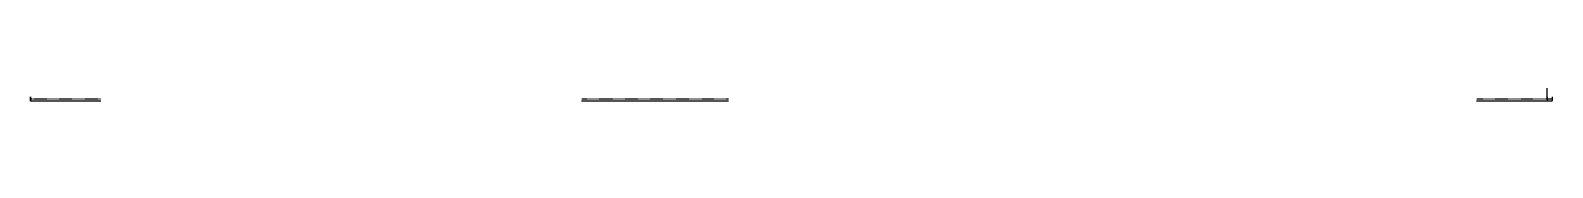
# Model space of a CAD drawing. Header units: millimetres. Extents: x 10 to 18377, y 10 to 295.
# Drawn here: x 12327 to 18371, y 10 to 26 of the extents above; entities that cross this region are included whole.
import ezdxf

# ---------------------------------------------------------------- set-up
doc = ezdxf.new("R2010")
doc.units = ezdxf.units.MM
doc.linetypes.add('DXK_LINE_DOT2', pattern=[3.9198, 1.9599, -1.9599])
doc.layers.add('STÅL', color=7, linetype='Continuous')

msp = doc.modelspace()

# ---------------------------------------------------------------- linework, layer by layer
at = {"layer": 'STÅL', "color": 2, "linetype": 'Continuous'}
for p, q in [((18349.4, 26.5), (18349.4, 174.5)), ((18350.3, 26.5), (18350.3, 174.5)), ((12326.9, 10.5), (12326.9, 26.5)), ((12606.9, 10.5), (12326.9, 10.5)), ((15098.9, 10.5), (14514.9, 10.5)), ((18369.5, 10.5), (18069.4, 10.5)), ((18349.4, 26.5), (18349.5, 20.4)), ((18349.5, 20.4), (18349.9, 15.2)), ((18349.9, 15.2), (18350.6, 11.7)), ((18350.4, 23.4), (18350.3, 26.5)), ((18350.6, 20.8), (18350.4, 23.4)), ((18350.9, 19.1), (18350.6, 20.8)), ((18350.6, 11.7), (18351.3, 10.5)), ((18351.3, 18.5), (18350.9, 19.1)), ((18369.5, 18.5), (18351.3, 18.5)), ((18369.9, 19.1), (18369.5, 18.5)), ((18369.5, 10.5), (18370.2, 11.7)), ((18370.2, 20.8), (18369.9, 19.1)), ((18370.4, 23.4), (18370.2, 20.8)), ((18370.2, 11.7), (18370.9, 15.2)), ((18370.5, 26.5), (18370.4, 23.4)), ((18370.9, 15.2), (18371.3, 20.4)), ((18371.3, 20.4), (18371.5, 26.5))]:
    msp.add_line(p, q, dxfattribs=at)
at = {"layer": 'STÅL', "color": 7, "linetype": 'DXK_LINE_DOT2'}
for p, q in [((12326.9, 26.5), (12326.9, 11.7)), ((12606.9, 18.5), (12326.9, 18.5)), ((15098.9, 18.5), (14514.9, 18.5)), ((18351.3, 18.5), (18069.4, 18.5))]:
    msp.add_line(p, q, dxfattribs=at)

doc.saveas('drawing.dxf')
